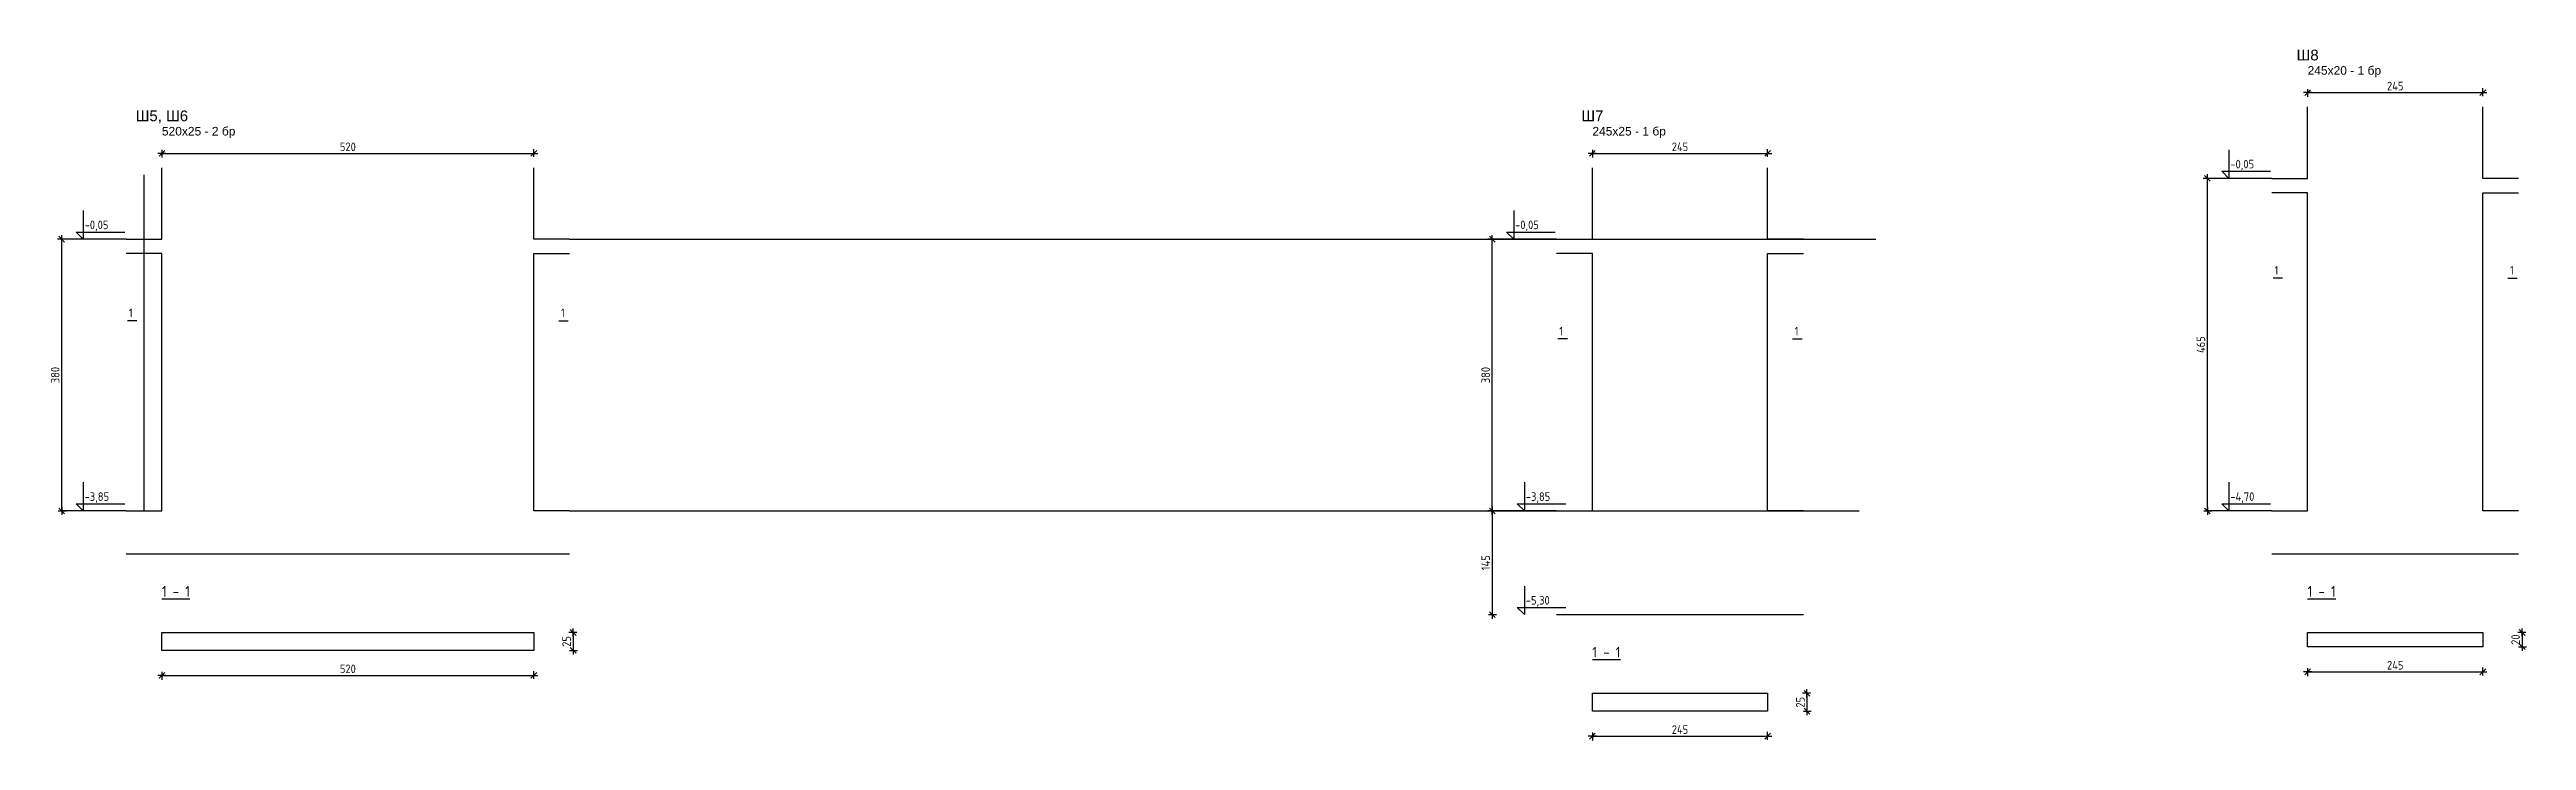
# Model space of a CAD drawing. Header units: millimetres. Extents: x 879 to 91735, y -13728 to 454.
# Drawn here: x 83071 to 86534, y -5974 to -5007 of the extents above; entities that cross this region are included whole.
import ezdxf
from ezdxf.enums import TextEntityAlignment as Align

# ---------------------------------------------------------------- set-up
doc = ezdxf.new("R2010")
doc.units = ezdxf.units.MM
doc.layers.add('1K_koti_razrezi', color=3, linetype='Continuous', lineweight=25)
doc.layers.add('1K_text-koloni', color=3, linetype='Continuous', lineweight=35)
for name, color, linetype in [('1K_SHA', 134, 'Continuous'), ('k_arm', 40, 'Continuous'), ('KTX', 1, 'Continuous'), ('KTXTXT', 4, 'Continuous')]:
    doc.layers.add(name, color=color, linetype=linetype)
doc.styles.add('DIM', font='romans.shx', dxfattribs={"width": 0.85})
doc.styles.add('Z1', font='ARIAL.TTF')
doc.dimstyles.new('RAZR1', dxfattribs={"dimtxt": 12, "dimasz": 1, "dimexe": 0.3, "dimexo": 0, "dimgap": 0, "dimtad": 0, "dimrnd": 0.1, "dimzin": 14, "dimdsep": 46, "dimtxsty": 'DIM', "dimblk": 'DIM2', "dimcen": 0.09, "dimse1": 1, "dimse2": 1, "dimclrd": 256, "dimclre": 256, "dimclrt": 41, "dimadec": 8, "dimazin": 0, "dimtfac": 2.307692, "dimtix": 1, "dimtmove": 2, "dimatfit": 3, "dimldrblk": 'DIM2', "dimfxl": 0, "dimtvp": 0.769231, "dimtolj": 1, "dimtzin": 14, "dimarcsym": 0})

msp = doc.modelspace()

# ---------------------------------------------------------------- texts
at = {"layer": '1K_text-koloni', "style": 'Z1'}
for s, p in [('Ш8', (86227.915, -5007.606)), ('Ш5, Ш6', (83227.915, -5092.606)), ('Ш7', (85227.915, -5092.606))]:
    msp.add_text(s, height=15, dxfattribs=at).set_placement(p, align=Align.TOP_CENTER)
for s, p in [('245x20 - 1 бр', (86227.915, -5042.606)), ('520x25 - 2 бр', (83227.915, -5127.606)), ('245x25 - 1 бр', (85227.915, -5127.606))]:
    msp.add_text(s, height=12, dxfattribs=at).set_placement(p)
at = {"layer": 'KTXTXT', "style": 'DIM', "width": 0.85}
for s, height, p in [('-0,05', 12, (86119.915, -5173.606)), ('-0,05', 12, (83119.915, -5258.606)), ('-0,05', 12, (85119.915, -5258.606)), ('1', 12, (86181.715, -5322.106)), ('1', 12, (86510.858, -5322.106)), ('1', 12, (83181.715, -5381.606)), ('1', 12, (83785.858, -5381.606)), ('1', 12, (85181.715, -5407.106)), ('1', 12, (85510.858, -5407.106)), ('-3,85', 12, (83119.915, -5638.606)), ('-3,85', 12, (85134.915, -5638.606)), ('-4,70', 12, (86119.915, -5638.606)), ('%%U1 - 1', 15, (83227.915, -5772.606)), ('-5,30', 12, (85134.915, -5783.606)), ('%%U1 - 1', 15, (86227.915, -5772.606)), ('%%U1 - 1', 15, (85227.915, -5857.606))]:
    msp.add_text(s, height=height, dxfattribs=at).set_placement(p)

# ---------------------------------------------------------------- blocks, each defined once
blk = doc.blocks.new('DIM2')
for p, q in [((-5.7, 0), (5.7, 0)), ((4, 4), (-4, -4)), ((0, -5), (0, 6))]:
    blk.add_line(p, q)
blk = doc.blocks.new('*D478')
at = {"layer": '1K_koti_razrezi', "lineweight": -2}
blk.add_line((83228.9, -5882.6), (83746.9, -5882.6), dxfattribs=at)
at = {"layer": 'Defpoints', "color": 0}
for p in [(83227.9, -5847.6), (83747.9, -5847.6), (83747.9, -5882.6)]:
    blk.add_point(p, dxfattribs=at)
at = {"layer": '1K_koti_razrezi', "lineweight": -2, "rotation": 180}
blk.add_blockref('DIM2', (83227.9, -5882.6), dxfattribs=at)
at = {"layer": '1K_koti_razrezi', "lineweight": -2}
blk.add_blockref('DIM2', (83747.9, -5882.6), dxfattribs=at)
at = {"layer": '1K_koti_razrezi', "color": 41, "insert": (83487.9, -5873.4), "char_height": 12, "attachment_point": 5, "style": 'DIM'}
blk.add_mtext('\\A1;520', dxfattribs=at)
blk = doc.blocks.new('*D479')
at = {"layer": '1K_koti_razrezi', "lineweight": -2}
blk.add_line((83802.9, -5823.6), (83802.9, -5846.6), dxfattribs=at)
at = {"layer": 'Defpoints', "color": 0}
for p in [(83747.9, -5822.6), (83747.9, -5847.6), (83802.9, -5847.6)]:
    blk.add_point(p, dxfattribs=at)
at = {"layer": '1K_koti_razrezi', "lineweight": -2}
for p, rotation in [((83802.9, -5822.6), 90), ((83802.9, -5847.6), 270)]:
    blk.add_blockref('DIM2', p, dxfattribs=dict(at, rotation=rotation))
at = {"layer": '1K_koti_razrezi', "color": 41, "insert": (83793.7, -5835.1), "char_height": 12, "attachment_point": 5, "rotation": 90, "style": 'DIM'}
blk.add_mtext('\\A1;25', dxfattribs=at)
blk = doc.blocks.new('*D480')
at = {"layer": '1K_koti_razrezi', "lineweight": -2}
blk.add_line((83228.9, -5152.6), (83746.9, -5152.6), dxfattribs=at)
at = {"layer": 'Defpoints', "color": 0}
for p in [(83747.9, -5152.6), (83227.9, -5272.6), (83747.9, -5272.6)]:
    blk.add_point(p, dxfattribs=at)
at = {"layer": '1K_koti_razrezi', "lineweight": -2, "rotation": 180}
blk.add_blockref('DIM2', (83227.9, -5152.6), dxfattribs=at)
at = {"layer": '1K_koti_razrezi', "lineweight": -2}
blk.add_blockref('DIM2', (83747.9, -5152.6), dxfattribs=at)
at = {"layer": '1K_koti_razrezi', "color": 41, "insert": (83487.9, -5143.4), "char_height": 12, "attachment_point": 5, "style": 'DIM'}
blk.add_mtext('\\A1;520', dxfattribs=at)
blk = doc.blocks.new('*D481')
at = {"layer": '1K_koti_razrezi', "lineweight": -2}
blk.add_line((83087.9, -5651.6), (83087.9, -5273.6), dxfattribs=at)
at = {"layer": 'Defpoints', "color": 0}
for p in [(83087.9, -5272.6), (83177.9, -5272.6), (83177.9, -5652.6)]:
    blk.add_point(p, dxfattribs=at)
at = {"layer": '1K_koti_razrezi', "lineweight": -2}
for p, rotation in [((83087.9, -5272.6), 90), ((83087.9, -5652.6), 270)]:
    blk.add_blockref('DIM2', p, dxfattribs=dict(at, rotation=rotation))
at = {"layer": '1K_koti_razrezi', "color": 41, "insert": (83078.7, -5462.6), "char_height": 12, "attachment_point": 5, "rotation": 90, "style": 'DIM'}
blk.add_mtext('\\A1;380', dxfattribs=at)
blk = doc.blocks.new('*D482')
at = {"layer": '1K_koti_razrezi', "lineweight": -2}
blk.add_line((85228.9, -5967.6), (85471.9, -5967.6), dxfattribs=at)
at = {"layer": 'Defpoints', "color": 0}
for p in [(85227.9, -5932.6), (85472.9, -5932.6), (85472.9, -5967.6)]:
    blk.add_point(p, dxfattribs=at)
at = {"layer": '1K_koti_razrezi', "lineweight": -2, "rotation": 180}
blk.add_blockref('DIM2', (85227.9, -5967.6), dxfattribs=at)
at = {"layer": '1K_koti_razrezi', "lineweight": -2}
blk.add_blockref('DIM2', (85472.9, -5967.6), dxfattribs=at)
at = {"layer": '1K_koti_razrezi', "color": 41, "insert": (85350.4, -5958.4), "char_height": 12, "attachment_point": 5, "style": 'DIM'}
blk.add_mtext('\\A1;245', dxfattribs=at)
blk = doc.blocks.new('*D483')
at = {"layer": '1K_koti_razrezi', "lineweight": -2}
blk.add_line((85527.9, -5908.6), (85527.9, -5931.6), dxfattribs=at)
at = {"layer": 'Defpoints', "color": 0}
for p in [(85472.9, -5907.6), (85472.9, -5932.6), (85527.9, -5932.6)]:
    blk.add_point(p, dxfattribs=at)
at = {"layer": '1K_koti_razrezi', "lineweight": -2}
for p, rotation in [((85527.9, -5907.6), 90), ((85527.9, -5932.6), 270)]:
    blk.add_blockref('DIM2', p, dxfattribs=dict(at, rotation=rotation))
at = {"layer": '1K_koti_razrezi', "color": 41, "insert": (85518.7, -5920.1), "char_height": 12, "attachment_point": 5, "rotation": 90, "style": 'DIM'}
blk.add_mtext('\\A1;25', dxfattribs=at)
blk = doc.blocks.new('*D484')
at = {"layer": '1K_koti_razrezi', "lineweight": -2}
blk.add_line((85228.9, -5152.6), (85471.9, -5152.6), dxfattribs=at)
at = {"layer": 'Defpoints', "color": 0}
for p in [(85472.9, -5152.6), (85227.9, -5272.6), (85472.9, -5272.6)]:
    blk.add_point(p, dxfattribs=at)
at = {"layer": '1K_koti_razrezi', "lineweight": -2, "rotation": 180}
blk.add_blockref('DIM2', (85227.9, -5152.6), dxfattribs=at)
at = {"layer": '1K_koti_razrezi', "lineweight": -2}
blk.add_blockref('DIM2', (85472.9, -5152.6), dxfattribs=at)
at = {"layer": '1K_koti_razrezi', "color": 41, "insert": (85350.4, -5143.4), "char_height": 12, "attachment_point": 5, "style": 'DIM'}
blk.add_mtext('\\A1;245', dxfattribs=at)
blk = doc.blocks.new('*D485')
at = {"layer": '1K_koti_razrezi', "lineweight": -2}
blk.add_line((85087.9, -5651.6), (85087.9, -5273.6), dxfattribs=at)
at = {"layer": 'Defpoints', "color": 0}
for p in [(85087.9, -5272.6), (85177.9, -5272.6), (85177.9, -5652.6)]:
    blk.add_point(p, dxfattribs=at)
at = {"layer": '1K_koti_razrezi', "lineweight": -2}
for p, rotation in [((85087.9, -5272.6), 90), ((85087.9, -5652.6), 270)]:
    blk.add_blockref('DIM2', p, dxfattribs=dict(at, rotation=rotation))
at = {"layer": '1K_koti_razrezi', "color": 41, "insert": (85078.7, -5462.6), "char_height": 12, "attachment_point": 5, "rotation": 90, "style": 'DIM'}
blk.add_mtext('\\A1;380', dxfattribs=at)
blk = doc.blocks.new('*D1462')
at = {"layer": '1K_koti_razrezi', "lineweight": -2}
blk.add_line((85087.9, -5653.6), (85087.9, -5796.6), dxfattribs=at)
at = {"layer": 'Defpoints', "color": 0}
for p in [(85259.6, -5652.6), (85087.9, -5797.6), (85259.6, -5797.6)]:
    blk.add_point(p, dxfattribs=at)
at = {"layer": '1K_koti_razrezi', "lineweight": -2}
for p, rotation in [((85087.9, -5652.6), 90), ((85087.9, -5797.6), 270)]:
    blk.add_blockref('DIM2', p, dxfattribs=dict(at, rotation=rotation))
at = {"layer": '1K_koti_razrezi', "color": 41, "insert": (85078.7, -5725.1), "char_height": 12, "attachment_point": 5, "rotation": 90, "style": 'DIM'}
blk.add_mtext('\\A1;145', dxfattribs=at)
blk = doc.blocks.new('*D486')
at = {"layer": '1K_koti_razrezi', "lineweight": -2}
blk.add_line((86228.9, -5877.6), (86471.9, -5877.6), dxfattribs=at)
at = {"layer": 'Defpoints', "color": 0}
for p in [(86227.9, -5842.6), (86472.9, -5842.6), (86472.9, -5877.6)]:
    blk.add_point(p, dxfattribs=at)
at = {"layer": '1K_koti_razrezi', "lineweight": -2, "rotation": 180}
blk.add_blockref('DIM2', (86227.9, -5877.6), dxfattribs=at)
at = {"layer": '1K_koti_razrezi', "lineweight": -2}
blk.add_blockref('DIM2', (86472.9, -5877.6), dxfattribs=at)
at = {"layer": '1K_koti_razrezi', "color": 41, "insert": (86350.4, -5868.4), "char_height": 12, "attachment_point": 5, "style": 'DIM'}
blk.add_mtext('\\A1;245', dxfattribs=at)
blk = doc.blocks.new('*D487')
at = {"layer": '1K_koti_razrezi', "lineweight": -2}
blk.add_line((86527.9, -5823.6), (86527.9, -5841.6), dxfattribs=at)
at = {"layer": 'Defpoints', "color": 0}
for p in [(86472.9, -5822.6), (86472.9, -5842.6), (86527.9, -5842.6)]:
    blk.add_point(p, dxfattribs=at)
at = {"layer": '1K_koti_razrezi', "lineweight": -2}
for p, rotation in [((86527.9, -5822.6), 90), ((86527.9, -5842.6), 270)]:
    blk.add_blockref('DIM2', p, dxfattribs=dict(at, rotation=rotation))
at = {"layer": '1K_koti_razrezi', "color": 41, "insert": (86518.7, -5832.6), "char_height": 12, "attachment_point": 5, "rotation": 90, "style": 'DIM'}
blk.add_mtext('\\A1;20', dxfattribs=at)
blk = doc.blocks.new('*D488')
at = {"layer": '1K_koti_razrezi', "lineweight": -2}
blk.add_line((86228.9, -5067.6), (86471.9, -5067.6), dxfattribs=at)
at = {"layer": 'Defpoints', "color": 0}
for p in [(86472.9, -5067.6), (86227.9, -5187.6), (86472.9, -5187.6)]:
    blk.add_point(p, dxfattribs=at)
at = {"layer": '1K_koti_razrezi', "lineweight": -2, "rotation": 180}
blk.add_blockref('DIM2', (86227.9, -5067.6), dxfattribs=at)
at = {"layer": '1K_koti_razrezi', "lineweight": -2}
blk.add_blockref('DIM2', (86472.9, -5067.6), dxfattribs=at)
at = {"layer": '1K_koti_razrezi', "color": 41, "insert": (86350.4, -5058.4), "char_height": 12, "attachment_point": 5, "style": 'DIM'}
blk.add_mtext('\\A1;245', dxfattribs=at)
blk = doc.blocks.new('*D489')
at = {"layer": '1K_koti_razrezi', "lineweight": -2}
blk.add_line((86087.9, -5651.6), (86087.9, -5188.6), dxfattribs=at)
at = {"layer": 'Defpoints', "color": 0}
for p in [(86087.9, -5187.6), (86177.9, -5187.6), (86177.9, -5652.6)]:
    blk.add_point(p, dxfattribs=at)
at = {"layer": '1K_koti_razrezi', "lineweight": -2}
for p, rotation in [((86087.9, -5187.6), 90), ((86087.9, -5652.6), 270)]:
    blk.add_blockref('DIM2', p, dxfattribs=dict(at, rotation=rotation))
at = {"layer": '1K_koti_razrezi', "color": 41, "insert": (86078.7, -5420.1), "char_height": 12, "attachment_point": 5, "rotation": 90, "style": 'DIM'}
blk.add_mtext('\\A1;465', dxfattribs=at)

# ---------------------------------------------------------------- dimensions: what is measured, and where the dimension line sits
at = {"layer": '1K_koti_razrezi'}
for base, p1, p2, picture, middle in [((86472.915, -5067.606), (86227.915, -5187.606), (86472.915, -5187.606), '*D488', (86350.415, -5058.375)), ((83747.915, -5152.606), (83227.915, -5272.606), (83747.915, -5272.606), '*D480', (83487.915, -5143.375)), ((85472.915, -5152.606), (85227.915, -5272.606), (85472.915, -5272.606), '*D484', (85350.415, -5143.375)), ((83747.915, -5882.606), (83227.915, -5847.606), (83747.915, -5847.606), '*D478', (83487.915, -5873.375)), ((86472.915, -5877.606), (86227.915, -5842.606), (86472.915, -5842.606), '*D486', (86350.415, -5868.375)), ((85472.915, -5967.606), (85227.915, -5932.606), (85472.915, -5932.606), '*D482', (85350.415, -5958.375))]:
    dim = msp.add_linear_dim(base=base, p1=p1, p2=p2, dimstyle='RAZR1', dxfattribs=at)
    dim.commit()
    dim.dimension.update_dxf_attribs({"geometry": picture, "text_midpoint": middle})
for base, p1, p2, picture, middle in [((86087.915, -5187.606), (86177.915, -5652.606), (86177.915, -5187.606), '*D489', (86078.684, -5420.106)), ((83087.915, -5272.606), (83177.915, -5652.606), (83177.915, -5272.606), '*D481', (83078.684, -5462.606)), ((85087.915, -5272.606), (85177.915, -5652.606), (85177.915, -5272.606), '*D485', (85078.684, -5462.606)), ((85087.915, -5797.606), (85259.577, -5652.606), (85259.577, -5797.606), '*D1462', (85078.684, -5725.106)), ((83802.915, -5847.606), (83747.915, -5822.606), (83747.915, -5847.606), '*D479', (83793.684, -5835.106)), ((86527.915, -5842.606), (86472.915, -5822.606), (86472.915, -5842.606), '*D487', (86518.684, -5832.606)), ((85527.915, -5932.606), (85472.915, -5907.606), (85472.915, -5932.606), '*D483', (85518.684, -5920.106))]:
    dim = msp.add_linear_dim(base=base, p1=p1, p2=p2, angle=90, dimstyle='RAZR1', dxfattribs=at)
    dim.commit()
    dim.dimension.update_dxf_attribs({"geometry": picture, "text_midpoint": middle})

# ---------------------------------------------------------------- linework, layer by layer
at = {"layer": '1K_koti_razrezi'}
for p, q in [((86177.915, -5187.606), (86087.915, -5187.606)), ((83177.915, -5272.606), (83087.915, -5272.606)), ((85177.915, -5272.606), (85087.915, -5272.606)), ((83177.915, -5652.606), (83087.915, -5652.606)), ((85177.915, -5652.606), (85087.915, -5652.606)), ((86177.915, -5652.606), (86087.915, -5652.606))]:
    msp.add_line(p, q, dxfattribs=at)
at = {"layer": '1K_SHA'}
for p, q in [((83177.915, -5712.606), (83797.915, -5712.606)), ((86177.915, -5712.606), (86522.915, -5712.606)), ((85177.915, -5797.606), (85522.915, -5797.606))]:
    msp.add_line(p, q, dxfattribs=at)
for points in [[(86177.915, -5187.606), (86227.915, -5187.606), (86227.915, -5087.606)], [(86522.915, -5187.606), (86472.915, -5187.606), (86472.915, -5087.606)], [(83177.915, -5272.606), (83227.915, -5272.606), (83227.915, -5172.606)], [(83797.915, -5272.606), (83747.915, -5272.606), (83747.915, -5172.606)], [(85177.915, -5272.606), (85227.915, -5272.606), (85227.915, -5172.606)], [(85522.915, -5272.606), (85472.915, -5272.606), (85472.915, -5172.606)], [(86177.915, -5652.606), (86227.915, -5652.606), (86227.915, -5207.606), (86177.915, -5207.606)], [(86522.915, -5652.606), (86472.915, -5652.606), (86472.915, -5207.606), (86522.915, -5207.606)], [(83177.915, -5652.606), (83227.915, -5652.606), (83227.915, -5292.606), (83177.915, -5292.606)], [(83797.915, -5652.606), (83747.915, -5652.606), (83747.915, -5292.606), (83797.915, -5292.606)], [(85177.915, -5652.606), (85227.915, -5652.606), (85227.915, -5292.606), (85177.915, -5292.606)], [(85522.915, -5652.606), (85472.915, -5652.606), (85472.915, -5292.606), (85522.915, -5292.606)], [(83227.915, -5822.606), (83747.915, -5822.606), (83747.915, -5847.606), (83227.915, -5847.606), (83227.915, -5822.606)], [(86227.915, -5822.606), (86472.915, -5822.606), (86472.915, -5842.606), (86227.915, -5842.606), (86227.915, -5822.606)], [(85227.915, -5907.606), (85472.915, -5907.606), (85472.915, -5932.606), (85227.915, -5932.606), (85227.915, -5907.606)]]:
    msp.add_lwpolyline(points, dxfattribs=at)
at = {"layer": 'k_arm'}
for points in [[(83202.915, -5652.606), (83202.915, -5272.606), (83202.915, -5182.606)], [(83797.915, -5272.606), (85624.355, -5272.606)], [(83797.915, -5652.606), (85601.145, -5652.606)]]:
    msp.add_lwpolyline(points, dxfattribs=at)
at = {"layer": 'KTX'}
for p, q in [((86192.915, -5327.106), (86179.715, -5327.106)), ((86507.915, -5327.106), (86521.115, -5327.106)), ((83192.915, -5386.606), (83179.715, -5386.606)), ((83782.915, -5386.606), (83796.115, -5386.606)), ((85192.915, -5412.106), (85179.715, -5412.106)), ((85507.915, -5412.106), (85521.115, -5412.106))]:
    msp.add_line(p, q, dxfattribs=at)
for points in [[(86117.915, -5147.606), (86117.915, -5187.606), (86107.915, -5177.606), (86175.915, -5177.606)], [(83117.915, -5232.606), (83117.915, -5272.606), (83107.915, -5262.606), (83175.915, -5262.606)], [(85117.915, -5232.606), (85117.915, -5272.606), (85107.915, -5262.606), (85175.915, -5262.606)], [(83117.915, -5612.606), (83117.915, -5652.606), (83107.915, -5642.606), (83175.915, -5642.606)], [(85132.915, -5612.606), (85132.915, -5652.606), (85122.915, -5642.606), (85190.915, -5642.606)], [(86117.915, -5612.606), (86117.915, -5652.606), (86107.915, -5642.606), (86175.915, -5642.606)], [(85132.915, -5757.606), (85132.915, -5797.606), (85122.915, -5787.606), (85190.915, -5787.606)]]:
    msp.add_lwpolyline(points, dxfattribs=at)

msp.set_redraw_order([(e.dxf.handle, doc.entitydb.next_handle()) for e in msp.query("TEXT MTEXT ATTDEF DIMENSION ARC_DIMENSION")])  # texts and dimensions are drawn at this point

doc.saveas('drawing.dxf')
